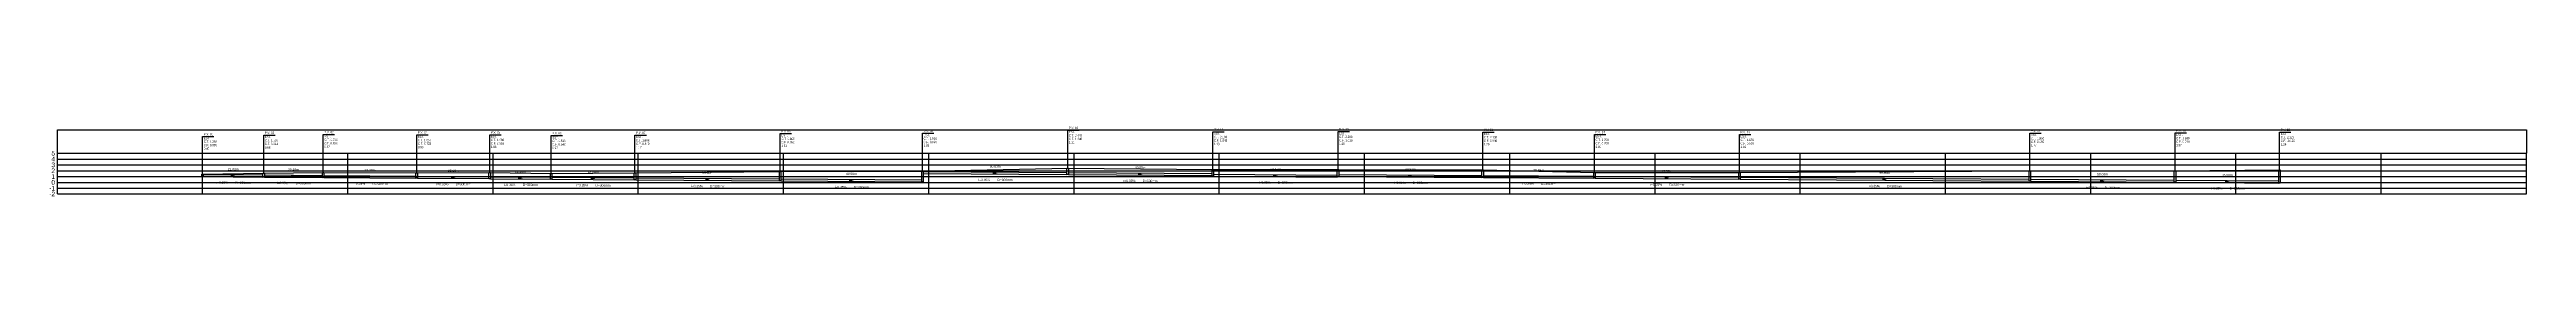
# Model space of a CAD drawing. Extents: x -160 to 364724, y -100 to 7353297.
# Drawn here: x 360108 to 360960, y 7351792 to 7351816 of the extents above; entities that cross this region are included whole.
import ezdxf
from ezdxf.enums import TextEntityAlignment as Align

# ---------------------------------------------------------------- set-up
doc = ezdxf.new("R2010")
doc.units = 0
doc.header["$LTSCALE"] = 5
for name, color, linetype in [('PS_IND_COMPRIMENTO', 7, 'Continuous'), ('PS_IND_DIAMETRO', 7, 'Continuous'), ('PS_IND_FLUXO', 3, 'Continuous'), ('PS_IND_INCLINACAO', 7, 'Continuous'), ('PS_PERFIL_CAIXAS', 7, 'Continuous'), ('PS_PERFIL_GRADE', 8, 'Continuous'), ('PS_PERFIL_TERRENO', 3, 'Continuous'), ('PS_PERFIL_TUBO', 7, 'Continuous'), ('PS_PONTOS_IDENTIFICACAO_LIN', 7, 'Continuous'), ('PS_PONTOS_IDENTIFICACAO_TXT', 7, 'Continuous')]:
    doc.layers.add(name, color=color, linetype=linetype)
doc.styles.get("Standard").update_dxf_attribs({"font": 'arial.ttf'})

# ---------------------------------------------------------------- blocks, each defined once
blk = doc.blocks.new('*U248')
at = {"layer": 'PS_PERFIL_GRADE', "linetype": 'Continuous'}
for p, q in [((0, 0), (0, 14)), ((0, 14), (850, 14)), ((0, 12), (850, 12)), ((0, 10), (850, 10)), ((50, 0), (50, 14)), ((100, 0), (100, 14)), ((150, 0), (150, 14)), ((200, 0), (200, 14)), ((250, 0), (250, 14)), ((300, 0), (300, 14)), ((350, 0), (350, 14)), ((400, 0), (400, 14)), ((450, 0), (450, 14)), ((500, 0), (500, 14)), ((550, 0), (550, 14)), ((600, 0), (600, 14)), ((650, 0), (650, 14)), ((700, 0), (700, 14)), ((750, 0), (750, 14)), ((800, 0), (800, 14)), ((850, 0), (850, 14)), ((0, 8), (850, 8)), ((0, 6), (850, 6)), ((0, 4), (850, 4)), ((0, 2), (850, 2)), ((0, 0), (850, 0))]:
    blk.add_line(p, q, dxfattribs=at)
blk.add_lwpolyline([(0, 14), (0, 22), (850, 22), (850, 14)], dxfattribs=at)
at = {"layer": 'PS_PERFIL_GRADE'}
for s, p in [('4', (-0.8, 12)), ('3', (-0.8, 10)), ('5', (-0.8, 14)), ('2', (-0.8, 8)), ('-1', (-0.8, 2)), ('-2', (-0.8, 0)), ('0', (-0.8, 4)), ('1', (-0.8, 6))]:
    blk.add_text(s, height=1.6, dxfattribs=at).set_placement(p, align=Align.MIDDLE_RIGHT)

msp = doc.modelspace()

# ---------------------------------------------------------------- linework, layer by layer
at = {"layer": 'PS_IND_FLUXO'}
for points in [[(360170.109, 7351799.341, 0.8, 0, 0), (360171.709, 7351799.329, 0, 0, 0)], [(360190.864, 7351799.193, 0.8, 0, 0), (360192.463, 7351799.181, 0, 0, 0)], [(360217.205, 7351798.996, 0.8, 0, 0), (360218.805, 7351798.985, 0, 0, 0)], [(360245.871, 7351798.795, 0.8, 0, 0), (360247.471, 7351798.784, 0, 0, 0)], [(360269.015, 7351798.593, 0.8, 0, 0), (360270.615, 7351798.581, 0, 0, 0)], [(360294.015, 7351798.417, 0.8, 0, 0), (360295.615, 7351798.405, 0, 0, 0)], [(360333.438, 7351798.142, 0.8, 0, 0), (360335.038, 7351798.13, 0, 0, 0)], [(360432.413, 7351800.297, 0.8, 0, 0), (360434.013, 7351800.285, 0, 0, 0)], [(360482.386, 7351799.942, 0.8, 0, 0), (360483.986, 7351799.93, 0, 0, 0)], [(360528.912, 7351799.382, 0.8, 0, 0), (360530.512, 7351799.37, 0, 0, 0)], [(360575.372, 7351799.283, 0.8, 0, 0), (360576.972, 7351799.271, 0, 0, 0)], [(360619.502, 7351798.982, 0.8, 0, 0), (360621.102, 7351798.97, 0, 0, 0)], [(360663.692, 7351798.662, 0.8, 0, 0), (360665.292, 7351798.65, 0, 0, 0)], [(360738.64, 7351798.147, 0.8, 0, 0), (360740.24, 7351798.135, 0, 0, 0)], [(360382.926, 7351797.787, 0.8, 0, 0), (360384.526, 7351797.775, 0, 0, 0)], [(360813.621, 7351797.622, 0.8, 0, 0), (360815.221, 7351797.61, 0, 0, 0)], [(360856.611, 7351797.331, 0.8, 0, 0), (360858.211, 7351797.319, 0, 0, 0)]]:
    msp.add_lwpolyline(points, format="xyseb", dxfattribs=at)
at = {"layer": 'PS_PERFIL_CAIXAS', "linetype": 'Continuous'}
for points in [[(360160.143, 7351799.911), (360160.643, 7351799.911), (360160.643, 7351799.111), (360160.143, 7351799.111)], [(360181.174, 7351800.325), (360181.674, 7351800.325), (360181.674, 7351798.959), (360181.174, 7351798.959)], [(360201.653, 7351800.543), (360202.153, 7351800.543), (360202.153, 7351798.803), (360201.653, 7351798.803)], [(360233.857, 7351800.445), (360234.357, 7351800.445), (360234.357, 7351798.578), (360233.857, 7351798.578)], [(360258.986, 7351800.491), (360259.486, 7351800.491), (360259.486, 7351798.363), (360258.986, 7351798.363)], [(360280.143, 7351800.151), (360280.643, 7351800.151), (360280.643, 7351798.211), (360280.143, 7351798.211)], [(360308.988, 7351800.347), (360309.488, 7351800.347), (360309.488, 7351798.011), (360308.988, 7351798.011)], [(360358.988, 7351800.863), (360359.488, 7351800.863), (360359.488, 7351797.651), (360358.988, 7351797.651)], [(360407.963, 7351800.971), (360408.463, 7351800.971), (360408.463, 7351797.311), (360407.963, 7351797.311)], [(360457.963, 7351802.025), (360458.463, 7351802.025), (360458.463, 7351799.811), (360457.963, 7351799.811)], [(360507.909, 7351801.491), (360508.409, 7351801.491), (360508.409, 7351799.227), (360507.909, 7351799.227)], [(360551.016, 7351801.537), (360551.516, 7351801.537), (360551.516, 7351799.151), (360551.016, 7351799.151)], [(360600.828, 7351801.391), (360601.328, 7351801.391), (360601.328, 7351798.811), (360600.828, 7351798.811)], [(360639.276, 7351800.547), (360639.776, 7351800.547), (360639.776, 7351798.531), (360639.276, 7351798.531)], [(360689.208, 7351800.503), (360689.708, 7351800.503), (360689.708, 7351798.191), (360689.208, 7351798.191)], [(360789.171, 7351801.031), (360789.671, 7351801.031), (360789.671, 7351797.491), (360789.171, 7351797.491)], [(360839.17, 7351801.091), (360839.67, 7351801.091), (360839.67, 7351797.151), (360839.17, 7351797.151)], [(360875.152, 7351801.371), (360875.652, 7351801.371), (360875.652, 7351796.891), (360875.152, 7351796.891)]]:
    msp.add_lwpolyline(points, close=True, dxfattribs=at)
at = {"layer": 'PS_PERFIL_TERRENO', "linetype": 'Continuous'}
msp.add_lwpolyline([(360160.393, 7351799.911), (360181.424, 7351800.325), (360201.903, 7351800.543), (360234.107, 7351800.445), (360259.236, 7351800.491), (360280.393, 7351800.151), (360309.238, 7351800.347), (360359.238, 7351800.863), (360408.213, 7351800.971), (360458.213, 7351802.025), (360508.159, 7351801.491), (360551.266, 7351801.537), (360601.078, 7351801.391), (360639.526, 7351800.547), (360689.458, 7351800.503), (360789.421, 7351801.031), (360839.42, 7351801.091), (360875.402, 7351801.371)], dxfattribs=at)
at = {"layer": 'PS_PERFIL_TUBO', "linetype": 'Continuous'}
for points in [[(360160.643, 7351799.111), (360181.174, 7351798.959), (360181.174, 7351799.559), (360160.643, 7351799.711)], [(360181.674, 7351798.959), (360201.653, 7351798.815), (360201.653, 7351799.415), (360181.674, 7351799.559)], [(360202.153, 7351798.803), (360233.857, 7351798.578), (360233.857, 7351799.178), (360202.153, 7351799.403)], [(360234.357, 7351798.578), (360258.986, 7351798.401), (360258.986, 7351799.001), (360234.357, 7351799.178)], [(360259.486, 7351798.363), (360280.143, 7351798.211), (360280.143, 7351798.811), (360259.486, 7351798.963)], [(360280.643, 7351798.211), (360308.988, 7351798.011), (360308.988, 7351798.611), (360280.643, 7351798.811)], [(360309.488, 7351798.011), (360358.988, 7351797.661), (360358.988, 7351798.261), (360309.488, 7351798.611)], [(360408.463, 7351800.171), (360457.963, 7351799.811), (360457.963, 7351800.411), (360408.463, 7351800.771)], [(360458.463, 7351799.811), (360507.909, 7351799.461), (360507.909, 7351800.061), (360458.463, 7351800.411)], [(360508.409, 7351799.227), (360551.016, 7351798.925), (360551.016, 7351799.525), (360508.409, 7351799.827)], [(360551.516, 7351799.151), (360600.828, 7351798.803), (360600.828, 7351799.403), (360551.516, 7351799.751)], [(360601.328, 7351798.811), (360639.276, 7351798.541), (360639.276, 7351799.141), (360601.328, 7351799.411)], [(360639.776, 7351798.531), (360689.208, 7351798.181), (360689.208, 7351798.781), (360639.776, 7351799.131)], [(360689.708, 7351798.191), (360789.171, 7351797.491), (360789.171, 7351798.091), (360689.708, 7351798.791)], [(360359.488, 7351797.651), (360407.963, 7351797.311), (360407.963, 7351797.911), (360359.488, 7351798.251)], [(360789.671, 7351797.491), (360839.17, 7351797.141), (360839.17, 7351797.741), (360789.671, 7351798.091)], [(360839.67, 7351797.151), (360875.152, 7351796.899), (360875.152, 7351797.499), (360839.67, 7351797.751)]]:
    msp.add_lwpolyline(points, close=True, dxfattribs=at)
at = {"layer": 'PS_PONTOS_IDENTIFICACAO_LIN', "linetype": 'Continuous'}
for points in [[(360160.393, 7351799.911), (360160.393, 7351812.911), (360164.313, 7351812.911)], [(360181.424, 7351800.325), (360181.424, 7351813.325), (360185.344, 7351813.325)], [(360201.903, 7351800.543), (360201.903, 7351813.543), (360205.823, 7351813.543)], [(360234.107, 7351800.445), (360234.107, 7351813.445), (360238.027, 7351813.445)], [(360259.236, 7351800.491), (360259.236, 7351813.491), (360263.156, 7351813.491)], [(360280.393, 7351800.151), (360280.393, 7351813.151), (360284.313, 7351813.151)], [(360309.238, 7351800.347), (360309.238, 7351813.347), (360313.158, 7351813.347)], [(360359.238, 7351800.863), (360359.238, 7351813.863), (360363.158, 7351813.863)], [(360408.213, 7351800.971), (360408.213, 7351813.971), (360412.133, 7351813.971)], [(360458.213, 7351802.025), (360458.213, 7351815.025), (360462.133, 7351815.025)], [(360508.159, 7351801.491), (360508.159, 7351814.491), (360512.079, 7351814.491)], [(360551.266, 7351801.537), (360551.266, 7351814.537), (360555.186, 7351814.537)], [(360601.078, 7351801.391), (360601.078, 7351814.391), (360604.998, 7351814.391)], [(360639.526, 7351800.547), (360639.526, 7351813.547), (360643.446, 7351813.547)], [(360689.458, 7351800.503), (360689.458, 7351813.503), (360693.378, 7351813.503)], [(360789.421, 7351801.031), (360789.421, 7351814.031), (360793.341, 7351814.031)], [(360839.42, 7351801.091), (360839.42, 7351814.091), (360843.34, 7351814.091)], [(360875.402, 7351801.371), (360875.402, 7351814.371), (360879.322, 7351814.371)]]:
    msp.add_lwpolyline(points, dxfattribs=at)

# ---------------------------------------------------------------- block references
at = {"layer": 'PS_PERFIL_GRADE'}
msp.add_blockref('*U248', (360110.393, 7351793.131), dxfattribs=at)

# ---------------------------------------------------------------- texts
at = {"layer": 'PS_IND_COMPRIMENTO', "width": 0.8}
for s, rotation, p in [('21.03m', 359.575821, (360170.926, 7351801.635)), ('20.48m', 359.587034, (360191.68, 7351801.487)), ('32.20m', 359.59266, (360218.021, 7351801.29)), ('25.13m', 359.589182, (360246.688, 7351801.089)), ('21.16m', 359.578409, (360269.832, 7351800.887)), ('28.84m', 359.595724, (360294.832, 7351800.711)), ('50.00m', 359.594887, (360334.254, 7351800.436)), ('48.98m', 359.598142, (360383.742, 7351800.081)), ('50.00m', 359.583311, (360433.23, 7351802.591)), ('49.95m', 359.594438, (360483.202, 7351802.236)), ('43.11m', 359.593893, (360529.729, 7351801.676)), ('49.81m', 359.595663, (360576.188, 7351801.577)), ('38.45m', 359.592349, (360620.318, 7351801.276)), ('49.93m', 359.594328, (360664.508, 7351800.956)), ('99.96m', 359.596773, (360739.456, 7351800.441)), ('50.00m', 359.594874, (360814.437, 7351799.916)), ('35.98m', 359.593083, (360857.427, 7351799.625))]:
    msp.add_text(s, height=0.8, rotation=rotation, dxfattribs=at).set_placement(p, align=Align.MIDDLE_CENTER)
at = {"layer": 'PS_IND_DIAMETRO', "width": 0.8}
for rotation, p in [(359.583311, (360436.636, 7351797.966)), (359.575821, (360174.332, 7351797.01)), (359.587034, (360195.087, 7351796.862)), (359.59266, (360221.428, 7351796.666)), (359.589182, (360250.095, 7351796.465)), (359.578409, (360273.238, 7351796.262)), (359.595724, (360298.239, 7351796.087)), (359.594887, (360337.661, 7351795.812)), (359.598142, (360387.149, 7351795.457)), (359.594438, (360486.61, 7351797.612)), (359.593893, (360533.136, 7351797.052)), (359.595663, (360579.595, 7351796.953)), (359.592349, (360623.725, 7351796.652)), (359.594328, (360667.915, 7351796.332)), (359.596773, (360742.863, 7351795.817)), (359.594874, (360817.844, 7351795.292)), (359.593083, (360860.835, 7351795.001))]:
    msp.add_text('D=300mm', height=0.8, rotation=rotation, dxfattribs=at).set_placement(p, align=Align.MIDDLE_CENTER)
at = {"layer": 'PS_IND_INCLINACAO', "width": 0.8}
for s, rotation, p in [('i=0.36%', 359.583311, (360429.517, 7351798.018)), ('i=0.36%', 359.575821, (360167.212, 7351797.062)), ('i=0.35%', 359.587034, (360187.967, 7351796.914)), ('i=0.35%', 359.59266, (360214.308, 7351796.717)), ('i=0.35%', 359.589182, (360242.975, 7351796.516)), ('i=0.36%', 359.578409, (360266.118, 7351796.314)), ('i=0.35%', 359.595724, (360291.119, 7351796.137)), ('i=0.35%', 359.594887, (360330.542, 7351795.862)), ('i=0.35%', 359.598142, (360380.029, 7351795.507)), ('i=0.35%', 359.594438, (360479.49, 7351797.662)), ('i=0.35%', 359.593893, (360526.016, 7351797.102)), ('i=0.35%', 359.595663, (360572.476, 7351797.003)), ('i=0.35%', 359.592349, (360616.605, 7351796.702)), ('i=0.35%', 359.594328, (360660.796, 7351796.382)), ('i=0.35%', 359.596773, (360735.744, 7351795.867)), ('i=0.35%', 359.594874, (360810.725, 7351795.342)), ('i=0.35%', 359.593083, (360853.715, 7351795.051))]:
    msp.add_text(s, height=0.8, rotation=rotation, dxfattribs=at).set_placement(p, align=Align.MIDDLE_CENTER)
at = {"layer": 'PS_PONTOS_IDENTIFICACAO_TXT', "width": 0.7}
for s, p in [('P.V. 10', (360458.613, 7351815.425)), ('P.V. 11', (360508.559, 7351814.891)), ('P.V. 12', (360551.666, 7351814.937)), ('P.V. 13', (360601.478, 7351814.791)), ('P.V. 19', (360875.802, 7351814.771)), ('0.40', (360160.793, 7351808.311)), ('C.T. 1.390', (360160.793, 7351810.711)), ('C.F. 0.990', (360160.793, 7351809.511)), ('P.V. 01', (360160.793, 7351813.311)), ('EST. ', (360160.793, 7351811.911)), ('0.68', (360181.824, 7351808.725)), ('C.T. 1.597', (360181.824, 7351811.125)), ('C.F. 0.914', (360181.824, 7351809.925)), ('P.V. 02', (360181.824, 7351813.725)), ('EST. ', (360181.824, 7351812.325)), ('0.87', (360202.303, 7351808.943)), ('C.T. 1.706', (360202.303, 7351811.343)), ('C.F. 0.836', (360202.303, 7351810.143)), ('P.V. 03', (360202.303, 7351813.943)), ('EST. ', (360202.303, 7351812.543)), ('0.93', (360234.507, 7351808.845)), ('C.T. 1.657', (360234.507, 7351811.245)), ('C.F. 0.723', (360234.507, 7351810.045)), ('P.V. 04', (360234.507, 7351813.845)), ('EST. ', (360234.507, 7351812.445)), ('C.T. 1.680', (360259.636, 7351811.291)), ('C.F. 0.616', (360259.636, 7351810.091)), ('1.06', (360259.636, 7351808.891)), ('P.V. 05', (360259.636, 7351813.891)), ('EST. ', (360259.636, 7351812.491)), ('0.97', (360280.793, 7351808.551)), ('C.T. 1.510', (360280.793, 7351810.951)), ('C.F. 0.540', (360280.793, 7351809.751)), ('P.V. 06', (360280.793, 7351813.551)), ('EST. ', (360280.793, 7351812.151)), ('C.T. 1.608', (360309.638, 7351811.147)), ('C.F. 0.440', (360309.638, 7351809.947)), ('1.17', (360309.638, 7351808.747)), ('P.V. 07', (360309.638, 7351813.747)), ('EST. ', (360309.638, 7351812.347)), ('C.T. 1.866', (360359.638, 7351811.663)), ('C.F. 0.260', (360359.638, 7351810.463)), ('1.61', (360359.638, 7351809.263)), ('P.V. 08', (360359.638, 7351814.263)), ('EST. ', (360359.638, 7351812.863)), ('C.T. 1.920', (360408.613, 7351811.771)), ('C.F. 0.090', (360408.613, 7351810.571)), ('1.83', (360408.613, 7351809.371)), ('P.V. 09', (360408.613, 7351814.371)), ('EST. ', (360408.613, 7351812.971)), ('C.T. 2.447', (360458.613, 7351812.825)), ('C.F. 1.340', (360458.613, 7351811.625)), ('1.11', (360458.613, 7351810.425)), ('EST. ', (360458.613, 7351814.025)), ('C.T. 2.180', (360508.559, 7351812.291)), ('C.F. 1.048', (360508.559, 7351811.091)), ('1.13', (360508.559, 7351809.891)), ('EST. ', (360508.559, 7351813.491)), ('C.T. 2.203', (360551.666, 7351812.337)), ('C.F. 1.010', (360551.666, 7351811.137)), ('1.19', (360551.666, 7351809.937)), ('EST. ', (360551.666, 7351813.537)), ('C.T. 2.130', (360601.478, 7351812.191)), ('C.F. 0.840', (360601.478, 7351810.991)), ('1.29', (360601.478, 7351809.791)), ('EST. ', (360601.478, 7351813.391)), ('C.T. 1.708', (360639.926, 7351811.347)), ('C.F. 0.700', (360639.926, 7351810.147)), ('1.01', (360639.926, 7351808.947)), ('P.V. 14', (360639.926, 7351813.947)), ('EST. ', (360639.926, 7351812.547)), ('C.T. 1.686', (360689.858, 7351811.303)), ('C.F. 0.530', (360689.858, 7351810.103)), ('1.16', (360689.858, 7351808.903)), ('P.V. 15', (360689.858, 7351813.903)), ('EST. ', (360689.858, 7351812.503)), ('C.T. 1.950', (360789.821, 7351811.831)), ('C.F. 0.180', (360789.821, 7351810.631)), ('1.77', (360789.821, 7351809.431)), ('P.V. 17', (360789.821, 7351814.431)), ('EST. ', (360789.821, 7351813.031)), ('C.T. 1.980', (360839.82, 7351811.891)), ('C.F. 0.010', (360839.82, 7351810.691)), ('1.97', (360839.82, 7351809.491)), ('P.V. 18', (360839.82, 7351814.491)), ('EST. ', (360839.82, 7351813.091)), ('C.T. 2.120', (360875.802, 7351812.171)), ('C.F. -0.120', (360875.802, 7351810.971)), ('2.24', (360875.802, 7351809.771)), ('EST. ', (360875.802, 7351813.371))]:
    msp.add_text(s, height=0.8, dxfattribs=at).set_placement(p)

doc.saveas('drawing.dxf')
